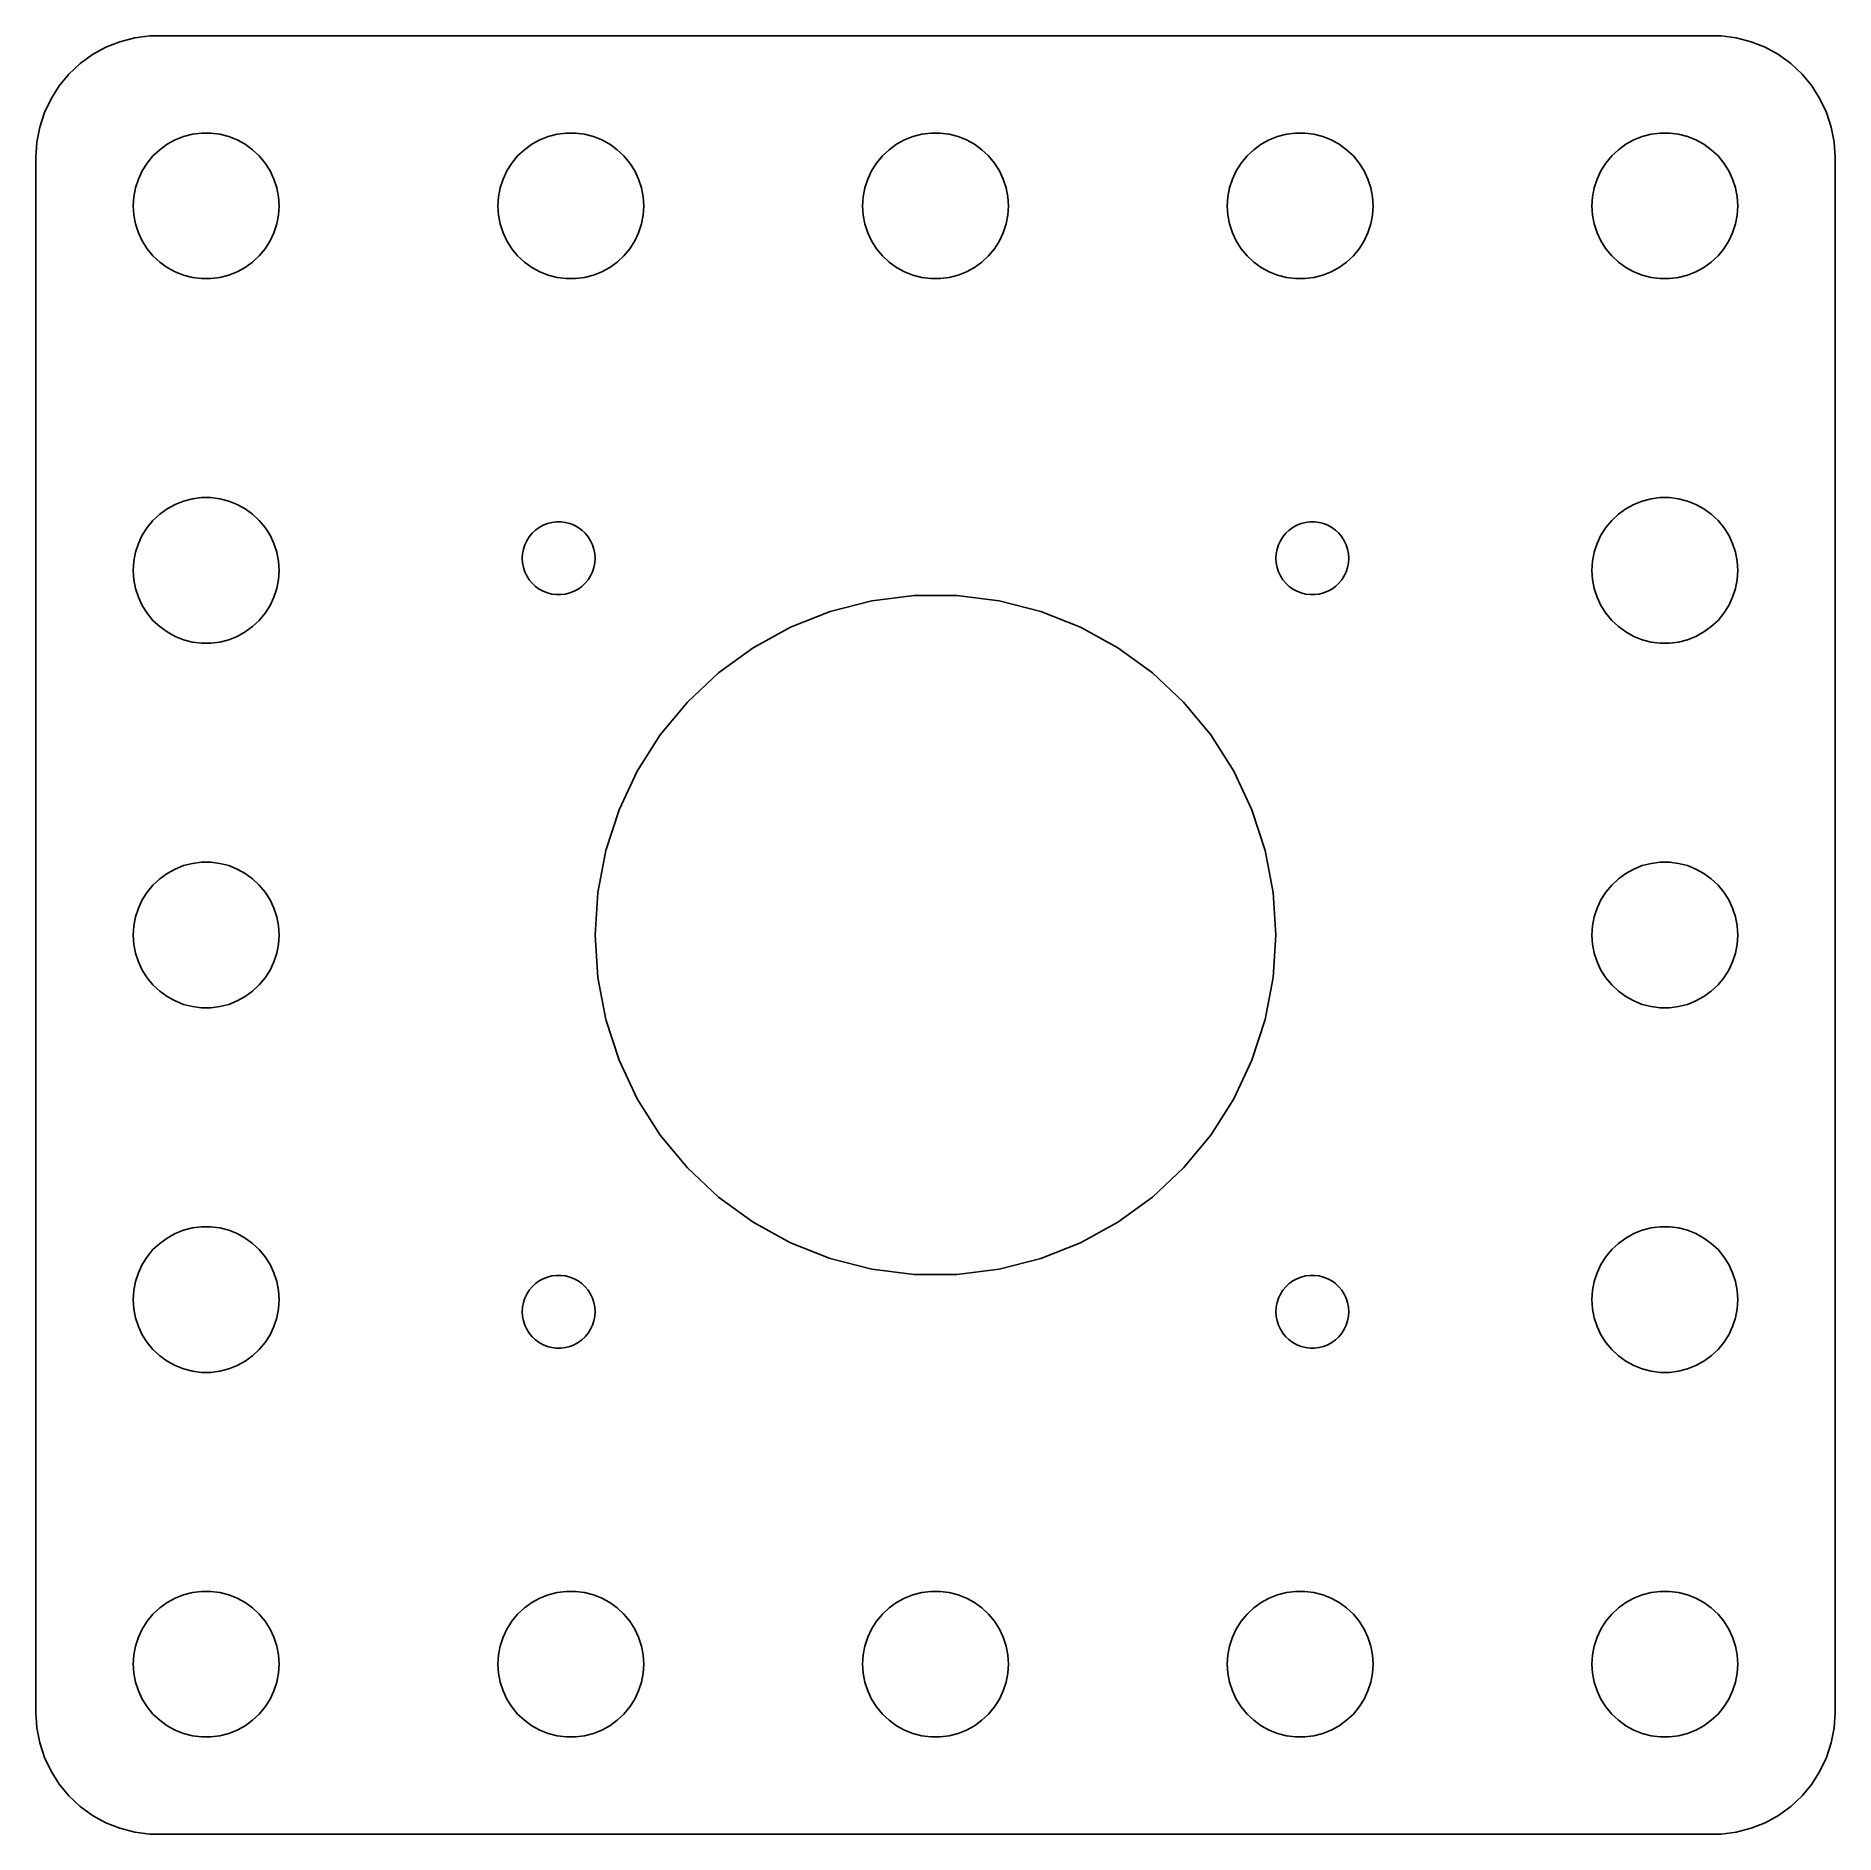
# Model space of a CAD drawing. Header units: metres. Extents: x -37 to 37, y -37 to 37.
import ezdxf

# ---------------------------------------------------------------- set-up
doc = ezdxf.new("R2010")
doc.units = ezdxf.units.M

msp = doc.modelspace()

# ---------------------------------------------------------------- linework, layer by layer
for p, q in [((-34.1289, 36.5241), (-34.6791, 36.2216)), ((-33.5451, 36.7553), (-34.1289, 36.5241)), ((-32.9369, 36.9114), (-33.5451, 36.7553)), ((-32.3139, 36.9901), (-32.9369, 36.9114)), ((32.3139, 36.9901), (-32.3139, 36.9901)), ((32.9369, 36.9114), (32.3139, 36.9901)), ((33.5451, 36.7553), (32.9369, 36.9114)), ((34.1289, 36.5241), (33.5451, 36.7553)), ((34.6791, 36.2216), (34.1289, 36.5241)), ((-35.1871, 35.8526), (-35.6448, 35.4227)), ((-34.6791, 36.2216), (-35.1871, 35.8526)), ((35.1871, 35.8526), (34.6791, 36.2216)), ((35.6448, 35.4227), (35.1871, 35.8526)), ((-36.0451, 34.9389), (-36.3815, 34.4088)), ((-35.6448, 35.4227), (-36.0451, 34.9389)), ((36.0451, 34.9389), (35.6448, 35.4227)), ((36.3815, 34.4088), (36.0451, 34.9389)), ((-36.3815, 34.4088), (-36.6489, 33.8406)), ((36.6489, 33.8406), (36.3815, 34.4088)), ((-36.6489, 33.8406), (-36.8429, 33.2434)), ((36.8429, 33.2434), (36.6489, 33.8406)), ((-36.9606, 32.6267), (-37, 32)), ((-36.8429, 33.2434), (-36.9606, 32.6267)), ((-31.6075, 32.533), (-31.2773, 32.7145)), ((-31.2773, 32.7145), (-30.927, 32.8532)), ((-30.927, 32.8532), (-30.5621, 32.9469)), ((-30.5621, 32.9469), (-30.1884, 32.9941)), ((-30.1884, 32.9941), (-29.8116, 32.9941)), ((-29.8116, 32.9941), (-29.4379, 32.9469)), ((-29.4379, 32.9469), (-29.0729, 32.8532)), ((-29.0729, 32.8532), (-28.7227, 32.7145)), ((-28.7227, 32.7145), (-28.3925, 32.533)), ((-16.6075, 32.533), (-16.2773, 32.7145)), ((-16.2773, 32.7145), (-15.927, 32.8532)), ((-15.927, 32.8532), (-15.5621, 32.9469)), ((-15.5621, 32.9469), (-15.1884, 32.9941)), ((-15.1884, 32.9941), (-14.8116, 32.9941)), ((-14.8116, 32.9941), (-14.4379, 32.9469)), ((-14.4379, 32.9469), (-14.0729, 32.8532)), ((-14.0729, 32.8532), (-13.7227, 32.7145)), ((-13.7227, 32.7145), (-13.3925, 32.533)), ((-1.60747, 32.533), (-1.27733, 32.7145)), ((-1.27733, 32.7145), (-0.92705, 32.8532)), ((-0.92705, 32.8532), (-0.56213, 32.9469)), ((-0.56213, 32.9469), (-0.18837, 32.9941)), ((-0.18837, 32.9941), (0.18837, 32.9941)), ((0.18837, 32.9941), (0.56213, 32.9469)), ((0.56213, 32.9469), (0.92705, 32.8532)), ((0.92705, 32.8532), (1.27733, 32.7145)), ((1.27733, 32.7145), (1.60747, 32.533)), ((13.3925, 32.533), (13.7227, 32.7145)), ((13.7227, 32.7145), (14.0729, 32.8532)), ((14.0729, 32.8532), (14.4379, 32.9469)), ((14.4379, 32.9469), (14.8116, 32.9941)), ((14.8116, 32.9941), (15.1884, 32.9941)), ((15.1884, 32.9941), (15.5621, 32.9469)), ((15.5621, 32.9469), (15.927, 32.8532)), ((15.927, 32.8532), (16.2773, 32.7145)), ((16.2773, 32.7145), (16.6075, 32.533)), ((28.3925, 32.533), (28.7227, 32.7145)), ((28.7227, 32.7145), (29.0729, 32.8532)), ((29.0729, 32.8532), (29.4379, 32.9469)), ((29.4379, 32.9469), (29.8116, 32.9941)), ((29.8116, 32.9941), (30.1884, 32.9941)), ((30.1884, 32.9941), (30.5621, 32.9469)), ((30.5621, 32.9469), (30.927, 32.8532)), ((30.927, 32.8532), (31.2773, 32.7145)), ((31.2773, 32.7145), (31.6075, 32.533)), ((36.9606, 32.6267), (36.8429, 33.2434)), ((37, 32), (36.9606, 32.6267)), ((-37, 32), (-37, -32)), ((-32.427, 31.7634), (-32.1869, 32.0536)), ((-32.1869, 32.0536), (-31.9123, 32.3115)), ((-31.9123, 32.3115), (-31.6075, 32.533)), ((-28.3925, 32.533), (-28.0877, 32.3115)), ((-28.0877, 32.3115), (-27.8131, 32.0536)), ((-27.8131, 32.0536), (-27.5729, 31.7634)), ((-17.427, 31.7634), (-17.1869, 32.0536)), ((-17.1869, 32.0536), (-16.9123, 32.3115)), ((-16.9123, 32.3115), (-16.6075, 32.533)), ((-13.3925, 32.533), (-13.0877, 32.3115)), ((-13.0877, 32.3115), (-12.8131, 32.0536)), ((-12.8131, 32.0536), (-12.5729, 31.7634)), ((-2.42705, 31.7634), (-2.1869, 32.0536)), ((-2.1869, 32.0536), (-1.91226, 32.3115)), ((-1.91226, 32.3115), (-1.60747, 32.533)), ((1.60747, 32.533), (1.91226, 32.3115)), ((1.91226, 32.3115), (2.1869, 32.0536)), ((2.1869, 32.0536), (2.42705, 31.7634)), ((12.5729, 31.7634), (12.8131, 32.0536)), ((12.8131, 32.0536), (13.0877, 32.3115)), ((13.0877, 32.3115), (13.3925, 32.533)), ((16.6075, 32.533), (16.9123, 32.3115)), ((16.9123, 32.3115), (17.1869, 32.0536)), ((17.1869, 32.0536), (17.427, 31.7634)), ((27.5729, 31.7634), (27.8131, 32.0536)), ((27.8131, 32.0536), (28.0877, 32.3115)), ((28.0877, 32.3115), (28.3925, 32.533)), ((31.6075, 32.533), (31.9123, 32.3115)), ((31.9123, 32.3115), (32.1869, 32.0536)), ((32.1869, 32.0536), (32.427, 31.7634)), ((37, -32), (37, 32)), ((-32.9057, 30.7461), (-32.7893, 31.1044)), ((-32.7893, 31.1044), (-32.6289, 31.4453)), ((-32.6289, 31.4453), (-32.427, 31.7634)), ((-27.5729, 31.7634), (-27.3711, 31.4453)), ((-27.3711, 31.4453), (-27.2107, 31.1044)), ((-27.2107, 31.1044), (-27.0942, 30.7461)), ((-17.9057, 30.7461), (-17.7893, 31.1044)), ((-17.7893, 31.1044), (-17.6289, 31.4453)), ((-17.6289, 31.4453), (-17.427, 31.7634)), ((-12.5729, 31.7634), (-12.3711, 31.4453)), ((-12.3711, 31.4453), (-12.2107, 31.1044)), ((-12.2107, 31.1044), (-12.0942, 30.7461)), ((-2.90575, 30.7461), (-2.78932, 31.1044)), ((-2.78932, 31.1044), (-2.62891, 31.4453)), ((-2.62891, 31.4453), (-2.42705, 31.7634)), ((2.42705, 31.7634), (2.62891, 31.4453)), ((2.62891, 31.4453), (2.78932, 31.1044)), ((2.78932, 31.1044), (2.90575, 30.7461)), ((12.0942, 30.7461), (12.2107, 31.1044)), ((12.2107, 31.1044), (12.3711, 31.4453)), ((12.3711, 31.4453), (12.5729, 31.7634)), ((17.427, 31.7634), (17.6289, 31.4453)), ((17.6289, 31.4453), (17.7893, 31.1044)), ((17.7893, 31.1044), (17.9057, 30.7461)), ((27.0942, 30.7461), (27.2107, 31.1044)), ((27.2107, 31.1044), (27.3711, 31.4453)), ((27.3711, 31.4453), (27.5729, 31.7634)), ((32.427, 31.7634), (32.6289, 31.4453)), ((32.6289, 31.4453), (32.7893, 31.1044)), ((32.7893, 31.1044), (32.9057, 30.7461)), ((-33, 30), (-32.9763, 30.376)), ((-32.9763, 30.376), (-32.9057, 30.7461)), ((-27.0942, 30.7461), (-27.0237, 30.376)), ((-27.0237, 30.376), (-27, 30)), ((-18, 30), (-17.9763, 30.376)), ((-17.9763, 30.376), (-17.9057, 30.7461)), ((-12.0942, 30.7461), (-12.0237, 30.376)), ((-12.0237, 30.376), (-12, 30)), ((-3, 30), (-2.97633, 30.376)), ((-2.97633, 30.376), (-2.90575, 30.7461)), ((2.90575, 30.7461), (2.97633, 30.376)), ((2.97633, 30.376), (3, 30)), ((12, 30), (12.0237, 30.376)), ((12.0237, 30.376), (12.0942, 30.7461)), ((17.9057, 30.7461), (17.9763, 30.376)), ((17.9763, 30.376), (18, 30)), ((27, 30), (27.0237, 30.376)), ((27.0237, 30.376), (27.0942, 30.7461)), ((32.9057, 30.7461), (32.9763, 30.376)), ((32.9763, 30.376), (33, 30)), ((-32.9763, 29.624), (-33, 30)), ((-32.9057, 29.2539), (-32.9763, 29.624)), ((-27.0237, 29.624), (-27.0942, 29.2539)), ((-27, 30), (-27.0237, 29.624)), ((-17.9763, 29.624), (-18, 30)), ((-17.9057, 29.2539), (-17.9763, 29.624)), ((-12.0237, 29.624), (-12.0942, 29.2539)), ((-12, 30), (-12.0237, 29.624)), ((-2.97633, 29.624), (-3, 30)), ((-2.90575, 29.2539), (-2.97633, 29.624)), ((2.97633, 29.624), (2.90575, 29.2539)), ((3, 30), (2.97633, 29.624)), ((12.0237, 29.624), (12, 30)), ((12.0942, 29.2539), (12.0237, 29.624)), ((17.9763, 29.624), (17.9057, 29.2539)), ((18, 30), (17.9763, 29.624)), ((27.0237, 29.624), (27, 30)), ((27.0942, 29.2539), (27.0237, 29.624)), ((32.9763, 29.624), (32.9057, 29.2539)), ((33, 30), (32.9763, 29.624)), ((-32.7893, 28.8956), (-32.9057, 29.2539)), ((-32.6289, 28.5547), (-32.7893, 28.8956)), ((-27.2107, 28.8956), (-27.3711, 28.5547)), ((-27.0942, 29.2539), (-27.2107, 28.8956)), ((-17.7893, 28.8956), (-17.9057, 29.2539)), ((-17.6289, 28.5547), (-17.7893, 28.8956)), ((-12.2107, 28.8956), (-12.3711, 28.5547)), ((-12.0942, 29.2539), (-12.2107, 28.8956)), ((-2.78932, 28.8956), (-2.90575, 29.2539)), ((-2.62891, 28.5547), (-2.78932, 28.8956)), ((2.78932, 28.8956), (2.62891, 28.5547)), ((2.90575, 29.2539), (2.78932, 28.8956)), ((12.2107, 28.8956), (12.0942, 29.2539)), ((12.3711, 28.5547), (12.2107, 28.8956)), ((17.7893, 28.8956), (17.6289, 28.5547)), ((17.9057, 29.2539), (17.7893, 28.8956)), ((27.2107, 28.8956), (27.0942, 29.2539)), ((27.3711, 28.5547), (27.2107, 28.8956)), ((32.7893, 28.8956), (32.6289, 28.5547)), ((32.9057, 29.2539), (32.7893, 28.8956)), ((-32.427, 28.2366), (-32.6289, 28.5547)), ((-32.1869, 27.9464), (-32.427, 28.2366)), ((-27.5729, 28.2366), (-27.8131, 27.9464)), ((-27.3711, 28.5547), (-27.5729, 28.2366)), ((-17.427, 28.2366), (-17.6289, 28.5547)), ((-17.1869, 27.9464), (-17.427, 28.2366)), ((-12.5729, 28.2366), (-12.8131, 27.9464)), ((-12.3711, 28.5547), (-12.5729, 28.2366)), ((-2.42705, 28.2366), (-2.62891, 28.5547)), ((-2.1869, 27.9464), (-2.42705, 28.2366)), ((2.42705, 28.2366), (2.1869, 27.9464)), ((2.62891, 28.5547), (2.42705, 28.2366)), ((12.5729, 28.2366), (12.3711, 28.5547)), ((12.8131, 27.9464), (12.5729, 28.2366)), ((17.427, 28.2366), (17.1869, 27.9464)), ((17.6289, 28.5547), (17.427, 28.2366)), ((27.5729, 28.2366), (27.3711, 28.5547)), ((27.8131, 27.9464), (27.5729, 28.2366)), ((32.427, 28.2366), (32.1869, 27.9464)), ((32.6289, 28.5547), (32.427, 28.2366)), ((-31.9123, 27.6884), (-32.1869, 27.9464)), ((-31.6075, 27.467), (-31.9123, 27.6884)), ((-31.2773, 27.2855), (-31.6075, 27.467)), ((-28.3925, 27.467), (-28.7227, 27.2855)), ((-28.0877, 27.6884), (-28.3925, 27.467)), ((-27.8131, 27.9464), (-28.0877, 27.6884)), ((-16.9123, 27.6884), (-17.1869, 27.9464)), ((-16.6075, 27.467), (-16.9123, 27.6884)), ((-16.2773, 27.2855), (-16.6075, 27.467)), ((-13.3925, 27.467), (-13.7227, 27.2855)), ((-13.0877, 27.6884), (-13.3925, 27.467)), ((-12.8131, 27.9464), (-13.0877, 27.6884)), ((-1.91226, 27.6884), (-2.1869, 27.9464)), ((-1.60747, 27.467), (-1.91226, 27.6884)), ((-1.27733, 27.2855), (-1.60747, 27.467)), ((1.60747, 27.467), (1.27733, 27.2855)), ((1.91226, 27.6884), (1.60747, 27.467)), ((2.1869, 27.9464), (1.91226, 27.6884)), ((13.0877, 27.6884), (12.8131, 27.9464)), ((13.3925, 27.467), (13.0877, 27.6884)), ((13.7227, 27.2855), (13.3925, 27.467)), ((16.6075, 27.467), (16.2773, 27.2855)), ((16.9123, 27.6884), (16.6075, 27.467)), ((17.1869, 27.9464), (16.9123, 27.6884)), ((28.0877, 27.6884), (27.8131, 27.9464)), ((28.3925, 27.467), (28.0877, 27.6884)), ((28.7227, 27.2855), (28.3925, 27.467)), ((31.6075, 27.467), (31.2773, 27.2855)), ((31.9123, 27.6884), (31.6075, 27.467)), ((32.1869, 27.9464), (31.9123, 27.6884)), ((-30.927, 27.1468), (-31.2773, 27.2855)), ((-30.5621, 27.0531), (-30.927, 27.1468)), ((-30.1884, 27.0059), (-30.5621, 27.0531)), ((-29.8116, 27.0059), (-30.1884, 27.0059)), ((-29.4379, 27.0531), (-29.8116, 27.0059)), ((-29.0729, 27.1468), (-29.4379, 27.0531)), ((-28.7227, 27.2855), (-29.0729, 27.1468)), ((-15.927, 27.1468), (-16.2773, 27.2855)), ((-15.5621, 27.0531), (-15.927, 27.1468)), ((-15.1884, 27.0059), (-15.5621, 27.0531)), ((-14.8116, 27.0059), (-15.1884, 27.0059)), ((-14.4379, 27.0531), (-14.8116, 27.0059)), ((-14.0729, 27.1468), (-14.4379, 27.0531)), ((-13.7227, 27.2855), (-14.0729, 27.1468)), ((-0.92705, 27.1468), (-1.27733, 27.2855)), ((-0.56213, 27.0531), (-0.92705, 27.1468)), ((-0.18837, 27.0059), (-0.56213, 27.0531)), ((0.18837, 27.0059), (-0.18837, 27.0059)), ((0.56213, 27.0531), (0.18837, 27.0059)), ((0.92705, 27.1468), (0.56213, 27.0531)), ((1.27733, 27.2855), (0.92705, 27.1468)), ((14.0729, 27.1468), (13.7227, 27.2855)), ((14.4379, 27.0531), (14.0729, 27.1468)), ((14.8116, 27.0059), (14.4379, 27.0531)), ((15.1884, 27.0059), (14.8116, 27.0059)), ((15.5621, 27.0531), (15.1884, 27.0059)), ((15.927, 27.1468), (15.5621, 27.0531)), ((16.2773, 27.2855), (15.927, 27.1468)), ((29.0729, 27.1468), (28.7227, 27.2855)), ((29.4379, 27.0531), (29.0729, 27.1468)), ((29.8116, 27.0059), (29.4379, 27.0531)), ((30.1884, 27.0059), (29.8116, 27.0059)), ((30.5621, 27.0531), (30.1884, 27.0059)), ((30.927, 27.1468), (30.5621, 27.0531)), ((31.2773, 27.2855), (30.927, 27.1468)), ((-31.2773, 17.7145), (-30.927, 17.8532)), ((-30.927, 17.8532), (-30.5621, 17.9469)), ((-30.5621, 17.9469), (-30.1884, 17.9941)), ((-30.1884, 17.9941), (-29.8116, 17.9941)), ((-29.8116, 17.9941), (-29.4379, 17.9469)), ((-29.4379, 17.9469), (-29.0729, 17.8532)), ((-29.0729, 17.8532), (-28.7227, 17.7145)), ((28.7227, 17.7145), (29.0729, 17.8532)), ((29.0729, 17.8532), (29.4379, 17.9469)), ((29.4379, 17.9469), (29.8116, 17.9941)), ((29.8116, 17.9941), (30.1884, 17.9941)), ((30.1884, 17.9941), (30.5621, 17.9469)), ((30.5621, 17.9469), (30.927, 17.8532)), ((30.927, 17.8532), (31.2773, 17.7145)), ((-32.427, 16.7634), (-32.1869, 17.0536)), ((-32.1869, 17.0536), (-31.9123, 17.3115)), ((-31.9123, 17.3115), (-31.6075, 17.533)), ((-31.6075, 17.533), (-31.2773, 17.7145)), ((-28.7227, 17.7145), (-28.3925, 17.533)), ((-28.3925, 17.533), (-28.0877, 17.3115)), ((-28.0877, 17.3115), (-27.8131, 17.0536)), ((-27.8131, 17.0536), (-27.5729, 16.7634)), ((27.5729, 16.7634), (27.8131, 17.0536)), ((27.8131, 17.0536), (28.0877, 17.3115)), ((28.0877, 17.3115), (28.3925, 17.533)), ((28.3925, 17.533), (28.7227, 17.7145)), ((31.2773, 17.7145), (31.6075, 17.533)), ((31.6075, 17.533), (31.9123, 17.3115)), ((31.9123, 17.3115), (32.1869, 17.0536)), ((32.1869, 17.0536), (32.427, 16.7634)), ((-32.7893, 16.1044), (-32.6289, 16.4453)), ((-32.6289, 16.4453), (-32.427, 16.7634)), ((-27.5729, 16.7634), (-27.3711, 16.4453)), ((-27.3711, 16.4453), (-27.2107, 16.1044)), ((-16.8145, 16.2226), (-16.7135, 16.3817)), ((-16.7135, 16.3817), (-16.5934, 16.5268)), ((-16.5934, 16.5268), (-16.4561, 16.6558)), ((-16.4561, 16.6558), (-16.3037, 16.7665)), ((-16.3037, 16.7665), (-16.1387, 16.8572)), ((-16.1387, 16.8572), (-15.9635, 16.9266)), ((-15.9635, 16.9266), (-15.7811, 16.9734)), ((-15.7811, 16.9734), (-15.5942, 16.997)), ((-15.5942, 16.997), (-15.4058, 16.997)), ((-15.4058, 16.997), (-15.2189, 16.9734)), ((-15.2189, 16.9734), (-15.0365, 16.9266)), ((-15.0365, 16.9266), (-14.8613, 16.8572)), ((-14.8613, 16.8572), (-14.6963, 16.7665)), ((-14.6963, 16.7665), (-14.5439, 16.6558)), ((-14.5439, 16.6558), (-14.4065, 16.5268)), ((-14.4065, 16.5268), (-14.2865, 16.3817)), ((-14.2865, 16.3817), (-14.1855, 16.2226)), ((14.1855, 16.2226), (14.2865, 16.3817)), ((14.2865, 16.3817), (14.4065, 16.5268)), ((14.4065, 16.5268), (14.5439, 16.6558)), ((14.5439, 16.6558), (14.6963, 16.7665)), ((14.6963, 16.7665), (14.8613, 16.8572)), ((14.8613, 16.8572), (15.0365, 16.9266)), ((15.0365, 16.9266), (15.2189, 16.9734)), ((15.2189, 16.9734), (15.4058, 16.997)), ((15.4058, 16.997), (15.5942, 16.997)), ((15.5942, 16.997), (15.7811, 16.9734)), ((15.7811, 16.9734), (15.9635, 16.9266)), ((15.9635, 16.9266), (16.1387, 16.8572)), ((16.1387, 16.8572), (16.3037, 16.7665)), ((16.3037, 16.7665), (16.4561, 16.6558)), ((16.4561, 16.6558), (16.5934, 16.5268)), ((16.5934, 16.5268), (16.7135, 16.3817)), ((16.7135, 16.3817), (16.8145, 16.2226)), ((27.2107, 16.1044), (27.3711, 16.4453)), ((27.3711, 16.4453), (27.5729, 16.7634)), ((32.427, 16.7634), (32.6289, 16.4453)), ((32.6289, 16.4453), (32.7893, 16.1044)), ((-32.9763, 15.376), (-32.9057, 15.7461)), ((-32.9057, 15.7461), (-32.7893, 16.1044)), ((-27.2107, 16.1044), (-27.0942, 15.7461)), ((-27.0942, 15.7461), (-27.0237, 15.376)), ((-17, 15.5), (-16.9882, 15.688)), ((-16.9882, 15.688), (-16.9529, 15.873)), ((-16.9529, 15.873), (-16.8947, 16.0522)), ((-16.8947, 16.0522), (-16.8145, 16.2226)), ((-14.1855, 16.2226), (-14.1053, 16.0522)), ((-14.1053, 16.0522), (-14.0471, 15.873)), ((-14.0471, 15.873), (-14.0118, 15.688)), ((-14.0118, 15.688), (-14, 15.5)), ((14, 15.5), (14.0118, 15.688)), ((14.0118, 15.688), (14.0471, 15.873)), ((14.0471, 15.873), (14.1053, 16.0522)), ((14.1053, 16.0522), (14.1855, 16.2226)), ((16.8145, 16.2226), (16.8947, 16.0522)), ((16.8947, 16.0522), (16.9529, 15.873)), ((16.9529, 15.873), (16.9882, 15.688)), ((16.9882, 15.688), (17, 15.5)), ((27.0237, 15.376), (27.0942, 15.7461)), ((27.0942, 15.7461), (27.2107, 16.1044)), ((32.7893, 16.1044), (32.9057, 15.7461)), ((32.9057, 15.7461), (32.9763, 15.376)), ((-33, 15), (-32.9763, 15.376)), ((-32.9763, 14.624), (-33, 15)), ((-27.0237, 15.376), (-27, 15)), ((-27, 15), (-27.0237, 14.624)), ((-16.9882, 15.312), (-17, 15.5)), ((-16.9529, 15.127), (-16.9882, 15.312)), ((-16.8947, 14.9478), (-16.9529, 15.127)), ((-16.8145, 14.7774), (-16.8947, 14.9478)), ((-14.1053, 14.9478), (-14.1855, 14.7774)), ((-14.0471, 15.127), (-14.1053, 14.9478)), ((-14.0118, 15.312), (-14.0471, 15.127)), ((-14, 15.5), (-14.0118, 15.312)), ((14.0118, 15.312), (14, 15.5)), ((14.0471, 15.127), (14.0118, 15.312)), ((14.1053, 14.9478), (14.0471, 15.127)), ((14.1855, 14.7774), (14.1053, 14.9478)), ((16.8947, 14.9478), (16.8145, 14.7774)), ((16.9529, 15.127), (16.8947, 14.9478)), ((16.9882, 15.312), (16.9529, 15.127)), ((17, 15.5), (16.9882, 15.312)), ((27, 15), (27.0237, 15.376)), ((27.0237, 14.624), (27, 15)), ((32.9763, 15.376), (33, 15)), ((33, 15), (32.9763, 14.624)), ((-32.9057, 14.2539), (-32.9763, 14.624)), ((-32.7893, 13.8956), (-32.9057, 14.2539)), ((-27.0942, 14.2539), (-27.2107, 13.8956)), ((-27.0237, 14.624), (-27.0942, 14.2539)), ((-16.7135, 14.6183), (-16.8145, 14.7774)), ((-16.5934, 14.4732), (-16.7135, 14.6183)), ((-16.4561, 14.3442), (-16.5934, 14.4732)), ((-16.3037, 14.2335), (-16.4561, 14.3442)), ((-16.1387, 14.1427), (-16.3037, 14.2335)), ((-15.9635, 14.0734), (-16.1387, 14.1427)), ((-15.7811, 14.0266), (-15.9635, 14.0734)), ((-15.0365, 14.0734), (-15.2189, 14.0266)), ((-14.8613, 14.1427), (-15.0365, 14.0734)), ((-14.6963, 14.2335), (-14.8613, 14.1427)), ((-14.5439, 14.3442), (-14.6963, 14.2335)), ((-14.4065, 14.4732), (-14.5439, 14.3442)), ((-14.2865, 14.6183), (-14.4065, 14.4732)), ((-14.1855, 14.7774), (-14.2865, 14.6183)), ((14.2865, 14.6183), (14.1855, 14.7774)), ((14.4065, 14.4732), (14.2865, 14.6183)), ((14.5439, 14.3442), (14.4065, 14.4732)), ((14.6963, 14.2335), (14.5439, 14.3442)), ((14.8613, 14.1427), (14.6963, 14.2335)), ((15.0365, 14.0734), (14.8613, 14.1427)), ((15.2189, 14.0266), (15.0365, 14.0734)), ((15.9635, 14.0734), (15.7811, 14.0266)), ((16.1387, 14.1427), (15.9635, 14.0734)), ((16.3037, 14.2335), (16.1387, 14.1427)), ((16.4561, 14.3442), (16.3037, 14.2335)), ((16.5934, 14.4732), (16.4561, 14.3442)), ((16.7135, 14.6183), (16.5934, 14.4732)), ((16.8145, 14.7774), (16.7135, 14.6183)), ((27.0942, 14.2539), (27.0237, 14.624)), ((27.2107, 13.8956), (27.0942, 14.2539)), ((32.9057, 14.2539), (32.7893, 13.8956)), ((32.9763, 14.624), (32.9057, 14.2539)), ((-32.6289, 13.5547), (-32.7893, 13.8956)), ((-32.427, 13.2366), (-32.6289, 13.5547)), ((-27.3711, 13.5547), (-27.5729, 13.2366)), ((-27.2107, 13.8956), (-27.3711, 13.5547)), ((-15.5942, 14.0029), (-15.7811, 14.0266)), ((-15.4058, 14.0029), (-15.5942, 14.0029)), ((-15.2189, 14.0266), (-15.4058, 14.0029)), ((-4.32623, 13.3148), (-2.62334, 13.752)), ((-2.62334, 13.752), (-0.87906, 13.9724)), ((-0.87906, 13.9724), (0.87906, 13.9724)), ((0.87906, 13.9724), (2.62334, 13.752)), ((2.62334, 13.752), (4.32623, 13.3148)), ((15.4058, 14.0029), (15.2189, 14.0266)), ((15.5942, 14.0029), (15.4058, 14.0029)), ((15.7811, 14.0266), (15.5942, 14.0029)), ((27.3711, 13.5547), (27.2107, 13.8956)), ((27.5729, 13.2366), (27.3711, 13.5547)), ((32.6289, 13.5547), (32.427, 13.2366)), ((32.7893, 13.8956), (32.6289, 13.5547)), ((-32.1869, 12.9464), (-32.427, 13.2366)), ((-31.9123, 12.6884), (-32.1869, 12.9464)), ((-31.6075, 12.467), (-31.9123, 12.6884)), ((-28.0877, 12.6884), (-28.3925, 12.467)), ((-27.8131, 12.9464), (-28.0877, 12.6884)), ((-27.5729, 13.2366), (-27.8131, 12.9464)), ((-7.50157, 11.8206), (-5.96091, 12.6676)), ((-5.96091, 12.6676), (-4.32623, 13.3148)), ((4.32623, 13.3148), (5.96091, 12.6676)), ((5.96091, 12.6676), (7.50157, 11.8206)), ((27.8131, 12.9464), (27.5729, 13.2366)), ((28.0877, 12.6884), (27.8131, 12.9464)), ((28.3925, 12.467), (28.0877, 12.6884)), ((31.9123, 12.6884), (31.6075, 12.467)), ((32.1869, 12.9464), (31.9123, 12.6884)), ((32.427, 13.2366), (32.1869, 12.9464)), ((-31.2773, 12.2855), (-31.6075, 12.467)), ((-30.927, 12.1468), (-31.2773, 12.2855)), ((-30.5621, 12.0531), (-30.927, 12.1468)), ((-30.1884, 12.0059), (-30.5621, 12.0531)), ((-29.8116, 12.0059), (-30.1884, 12.0059)), ((-29.4379, 12.0531), (-29.8116, 12.0059)), ((-29.0729, 12.1468), (-29.4379, 12.0531)), ((-28.7227, 12.2855), (-29.0729, 12.1468)), ((-28.3925, 12.467), (-28.7227, 12.2855)), ((28.7227, 12.2855), (28.3925, 12.467)), ((29.0729, 12.1468), (28.7227, 12.2855)), ((29.4379, 12.0531), (29.0729, 12.1468)), ((29.8116, 12.0059), (29.4379, 12.0531)), ((30.1884, 12.0059), (29.8116, 12.0059)), ((30.5621, 12.0531), (30.1884, 12.0059)), ((30.927, 12.1468), (30.5621, 12.0531)), ((31.2773, 12.2855), (30.927, 12.1468)), ((31.6075, 12.467), (31.2773, 12.2855)), ((-8.92393, 10.7872), (-7.50157, 11.8206)), ((7.50157, 11.8206), (8.92393, 10.7872)), ((-10.2056, 9.58365), (-8.92393, 10.7872)), ((8.92393, 10.7872), (10.2056, 9.58365)), ((-11.3262, 8.22899), (-10.2056, 9.58365)), ((10.2056, 9.58365), (11.3262, 8.22899)), ((-12.2683, 6.74454), (-11.3262, 8.22899)), ((11.3262, 8.22899), (12.2683, 6.74454)), ((-13.0169, 5.15373), (-12.2683, 6.74454)), ((12.2683, 6.74454), (13.0169, 5.15373)), ((-13.5602, 3.48164), (-13.0169, 5.15373)), ((13.0169, 5.15373), (13.5602, 3.48164)), ((-30.5621, 2.94685), (-30.1884, 2.99408)), ((-30.1884, 2.99408), (-29.8116, 2.99408)), ((-29.8116, 2.99408), (-29.4379, 2.94685)), ((-13.8896, 1.75465), (-13.5602, 3.48164)), ((13.5602, 3.48164), (13.8896, 1.75465)), ((29.4379, 2.94685), (29.8116, 2.99408)), ((29.8116, 2.99408), (30.1884, 2.99408)), ((30.1884, 2.99408), (30.5621, 2.94685)), ((-32.1869, 2.05363), (-31.9123, 2.31154)), ((-31.9123, 2.31154), (-31.6075, 2.53297)), ((-31.6075, 2.53297), (-31.2773, 2.71448)), ((-31.2773, 2.71448), (-30.927, 2.85316)), ((-30.927, 2.85316), (-30.5621, 2.94685)), ((-29.4379, 2.94685), (-29.0729, 2.85316)), ((-29.0729, 2.85316), (-28.7227, 2.71448)), ((-28.7227, 2.71448), (-28.3925, 2.53297)), ((-28.3925, 2.53297), (-28.0877, 2.31154)), ((-28.0877, 2.31154), (-27.8131, 2.05363)), ((27.8131, 2.05363), (28.0877, 2.31154)), ((28.0877, 2.31154), (28.3925, 2.53297)), ((28.3925, 2.53297), (28.7227, 2.71448)), ((28.7227, 2.71448), (29.0729, 2.85316)), ((29.0729, 2.85316), (29.4379, 2.94685)), ((30.5621, 2.94685), (30.927, 2.85316)), ((30.927, 2.85316), (31.2773, 2.71448)), ((31.2773, 2.71448), (31.6075, 2.53297)), ((31.6075, 2.53297), (31.9123, 2.31154)), ((31.9123, 2.31154), (32.1869, 2.05363)), ((-32.6289, 1.44525), (-32.427, 1.76335)), ((-32.427, 1.76335), (-32.1869, 2.05363)), ((-27.8131, 2.05363), (-27.5729, 1.76335)), ((-27.5729, 1.76335), (-27.3711, 1.44525)), ((-14, 0), (-13.8896, 1.75465)), ((13.8896, 1.75465), (14, 0)), ((27.3711, 1.44525), (27.5729, 1.76335)), ((27.5729, 1.76335), (27.8131, 2.05363)), ((32.1869, 2.05363), (32.427, 1.76335)), ((32.427, 1.76335), (32.6289, 1.44525)), ((-32.9763, 0.37599), (-32.9057, 0.74606)), ((-32.9057, 0.74606), (-32.7893, 1.10437)), ((-32.7893, 1.10437), (-32.6289, 1.44525)), ((-27.3711, 1.44525), (-27.2107, 1.10437)), ((-27.2107, 1.10437), (-27.0942, 0.74606)), ((-27.0942, 0.74606), (-27.0237, 0.37599)), ((27.0237, 0.37599), (27.0942, 0.74606)), ((27.0942, 0.74606), (27.2107, 1.10437)), ((27.2107, 1.10437), (27.3711, 1.44525)), ((32.6289, 1.44525), (32.7893, 1.10437)), ((32.7893, 1.10437), (32.9057, 0.74606)), ((32.9057, 0.74606), (32.9763, 0.37599)), ((-33, 0), (-32.9763, 0.37599)), ((-32.9763, -0.37599), (-33, 0)), ((-27.0237, 0.37599), (-27, 0)), ((-27, 0), (-27.0237, -0.37599)), ((-13.8896, -1.75465), (-14, 0)), ((14, 0), (13.8896, -1.75465)), ((27, 0), (27.0237, 0.37599)), ((27.0237, -0.37599), (27, 0)), ((32.9763, 0.37599), (33, 0)), ((33, 0), (32.9763, -0.37599)), ((-32.9057, -0.74606), (-32.9763, -0.37599)), ((-27.0237, -0.37599), (-27.0942, -0.74606)), ((27.0942, -0.74606), (27.0237, -0.37599)), ((32.9763, -0.37599), (32.9057, -0.74606)), ((-32.7893, -1.10437), (-32.9057, -0.74606)), ((-32.6289, -1.44525), (-32.7893, -1.10437)), ((-32.427, -1.76335), (-32.6289, -1.44525)), ((-27.3711, -1.44525), (-27.5729, -1.76335)), ((-27.2107, -1.10437), (-27.3711, -1.44525)), ((-27.0942, -0.74606), (-27.2107, -1.10437)), ((27.2107, -1.10437), (27.0942, -0.74606)), ((27.3711, -1.44525), (27.2107, -1.10437)), ((27.5729, -1.76335), (27.3711, -1.44525)), ((32.6289, -1.44525), (32.427, -1.76335)), ((32.7893, -1.10437), (32.6289, -1.44525)), ((32.9057, -0.74606), (32.7893, -1.10437)), ((-32.1869, -2.05363), (-32.427, -1.76335)), ((-31.9123, -2.31154), (-32.1869, -2.05363)), ((-27.8131, -2.05363), (-28.0877, -2.31154)), ((-27.5729, -1.76335), (-27.8131, -2.05363)), ((-13.5602, -3.48164), (-13.8896, -1.75465)), ((13.8896, -1.75465), (13.5602, -3.48164)), ((27.8131, -2.05363), (27.5729, -1.76335)), ((28.0877, -2.31154), (27.8131, -2.05363)), ((32.1869, -2.05363), (31.9123, -2.31154)), ((32.427, -1.76335), (32.1869, -2.05363)), ((-31.6075, -2.53297), (-31.9123, -2.31154)), ((-31.2773, -2.71448), (-31.6075, -2.53297)), ((-30.927, -2.85316), (-31.2773, -2.71448)), ((-30.5621, -2.94685), (-30.927, -2.85316)), ((-30.1884, -2.99408), (-30.5621, -2.94685)), ((-29.4379, -2.94685), (-29.8116, -2.99408)), ((-29.0729, -2.85316), (-29.4379, -2.94685)), ((-28.7227, -2.71448), (-29.0729, -2.85316)), ((-28.3925, -2.53297), (-28.7227, -2.71448)), ((-28.0877, -2.31154), (-28.3925, -2.53297)), ((28.3925, -2.53297), (28.0877, -2.31154)), ((28.7227, -2.71448), (28.3925, -2.53297)), ((29.0729, -2.85316), (28.7227, -2.71448)), ((29.4379, -2.94685), (29.0729, -2.85316)), ((29.8116, -2.99408), (29.4379, -2.94685)), ((30.5621, -2.94685), (30.1884, -2.99408)), ((30.927, -2.85316), (30.5621, -2.94685)), ((31.2773, -2.71448), (30.927, -2.85316)), ((31.6075, -2.53297), (31.2773, -2.71448)), ((31.9123, -2.31154), (31.6075, -2.53297)), ((-29.8116, -2.99408), (-30.1884, -2.99408)), ((-13.0169, -5.15373), (-13.5602, -3.48164)), ((13.5602, -3.48164), (13.0169, -5.15373)), ((30.1884, -2.99408), (29.8116, -2.99408)), ((-12.2683, -6.74454), (-13.0169, -5.15373)), ((13.0169, -5.15373), (12.2683, -6.74454)), ((-11.3262, -8.22899), (-12.2683, -6.74454)), ((12.2683, -6.74454), (11.3262, -8.22899)), ((-10.2056, -9.58365), (-11.3262, -8.22899)), ((11.3262, -8.22899), (10.2056, -9.58365)), ((-8.92393, -10.7872), (-10.2056, -9.58365)), ((10.2056, -9.58365), (8.92393, -10.7872)), ((-7.50157, -11.8206), (-8.92393, -10.7872)), ((8.92393, -10.7872), (7.50157, -11.8206)), ((-5.96091, -12.6676), (-7.50157, -11.8206)), ((7.50157, -11.8206), (5.96091, -12.6676)), ((-31.9123, -12.6884), (-31.6075, -12.467)), ((-31.6075, -12.467), (-31.2773, -12.2855)), ((-31.2773, -12.2855), (-30.927, -12.1468)), ((-30.927, -12.1468), (-30.5621, -12.0531)), ((-30.5621, -12.0531), (-30.1884, -12.0059)), ((-30.1884, -12.0059), (-29.8116, -12.0059)), ((-29.8116, -12.0059), (-29.4379, -12.0531)), ((-29.4379, -12.0531), (-29.0729, -12.1468)), ((-29.0729, -12.1468), (-28.7227, -12.2855)), ((-28.7227, -12.2855), (-28.3925, -12.467)), ((-28.3925, -12.467), (-28.0877, -12.6884)), ((28.0877, -12.6884), (28.3925, -12.467)), ((28.3925, -12.467), (28.7227, -12.2855)), ((28.7227, -12.2855), (29.0729, -12.1468)), ((29.0729, -12.1468), (29.4379, -12.0531)), ((29.4379, -12.0531), (29.8116, -12.0059)), ((29.8116, -12.0059), (30.1884, -12.0059)), ((30.1884, -12.0059), (30.5621, -12.0531)), ((30.5621, -12.0531), (30.927, -12.1468)), ((30.927, -12.1468), (31.2773, -12.2855)), ((31.2773, -12.2855), (31.6075, -12.467)), ((31.6075, -12.467), (31.9123, -12.6884)), ((-32.6289, -13.5547), (-32.427, -13.2366)), ((-32.427, -13.2366), (-32.1869, -12.9464)), ((-32.1869, -12.9464), (-31.9123, -12.6884)), ((-28.0877, -12.6884), (-27.8131, -12.9464)), ((-27.8131, -12.9464), (-27.5729, -13.2366)), ((-27.5729, -13.2366), (-27.3711, -13.5547)), ((-4.32623, -13.3148), (-5.96091, -12.6676)), ((-2.62334, -13.752), (-4.32623, -13.3148)), ((4.32623, -13.3148), (2.62334, -13.752)), ((5.96091, -12.6676), (4.32623, -13.3148)), ((27.3711, -13.5547), (27.5729, -13.2366)), ((27.5729, -13.2366), (27.8131, -12.9464)), ((27.8131, -12.9464), (28.0877, -12.6884)), ((31.9123, -12.6884), (32.1869, -12.9464)), ((32.1869, -12.9464), (32.427, -13.2366)), ((32.427, -13.2366), (32.6289, -13.5547)), ((-32.9057, -14.2539), (-32.7893, -13.8956)), ((-32.7893, -13.8956), (-32.6289, -13.5547)), ((-27.3711, -13.5547), (-27.2107, -13.8956)), ((-27.2107, -13.8956), (-27.0942, -14.2539)), ((-15.9635, -14.0734), (-15.7811, -14.0266)), ((-15.7811, -14.0266), (-15.5942, -14.0029)), ((-15.5942, -14.0029), (-15.4058, -14.0029)), ((-15.4058, -14.0029), (-15.2189, -14.0266)), ((-15.2189, -14.0266), (-15.0365, -14.0734)), ((-0.87906, -13.9724), (-2.62334, -13.752)), ((0.87906, -13.9724), (-0.87906, -13.9724)), ((2.62334, -13.752), (0.87906, -13.9724)), ((15.0365, -14.0734), (15.2189, -14.0266)), ((15.2189, -14.0266), (15.4058, -14.0029)), ((15.4058, -14.0029), (15.5942, -14.0029)), ((15.5942, -14.0029), (15.7811, -14.0266)), ((15.7811, -14.0266), (15.9635, -14.0734)), ((27.0942, -14.2539), (27.2107, -13.8956)), ((27.2107, -13.8956), (27.3711, -13.5547)), ((32.6289, -13.5547), (32.7893, -13.8956)), ((32.7893, -13.8956), (32.9057, -14.2539)), ((-33, -15), (-32.9763, -14.624)), ((-32.9763, -14.624), (-32.9057, -14.2539)), ((-27.0942, -14.2539), (-27.0237, -14.624)), ((-27.0237, -14.624), (-27, -15)), ((-16.8947, -14.9478), (-16.8145, -14.7774)), ((-16.8145, -14.7774), (-16.7135, -14.6183)), ((-16.7135, -14.6183), (-16.5934, -14.4732)), ((-16.5934, -14.4732), (-16.4561, -14.3442)), ((-16.4561, -14.3442), (-16.3037, -14.2335)), ((-16.3037, -14.2335), (-16.1387, -14.1427)), ((-16.1387, -14.1427), (-15.9635, -14.0734)), ((-15.0365, -14.0734), (-14.8613, -14.1427)), ((-14.8613, -14.1427), (-14.6963, -14.2335)), ((-14.6963, -14.2335), (-14.5439, -14.3442)), ((-14.5439, -14.3442), (-14.4065, -14.4732)), ((-14.4065, -14.4732), (-14.2865, -14.6183)), ((-14.2865, -14.6183), (-14.1855, -14.7774)), ((-14.1855, -14.7774), (-14.1053, -14.9478)), ((14.1053, -14.9478), (14.1855, -14.7774)), ((14.1855, -14.7774), (14.2865, -14.6183)), ((14.2865, -14.6183), (14.4065, -14.4732)), ((14.4065, -14.4732), (14.5439, -14.3442)), ((14.5439, -14.3442), (14.6963, -14.2335)), ((14.6963, -14.2335), (14.8613, -14.1427)), ((14.8613, -14.1427), (15.0365, -14.0734)), ((15.9635, -14.0734), (16.1387, -14.1427)), ((16.1387, -14.1427), (16.3037, -14.2335)), ((16.3037, -14.2335), (16.4561, -14.3442)), ((16.4561, -14.3442), (16.5934, -14.4732)), ((16.5934, -14.4732), (16.7135, -14.6183)), ((16.7135, -14.6183), (16.8145, -14.7774)), ((16.8145, -14.7774), (16.8947, -14.9478)), ((27, -15), (27.0237, -14.624)), ((27.0237, -14.624), (27.0942, -14.2539)), ((32.9057, -14.2539), (32.9763, -14.624)), ((32.9763, -14.624), (33, -15)), ((-32.9763, -15.376), (-33, -15)), ((-32.9057, -15.7461), (-32.9763, -15.376)), ((-27.0237, -15.376), (-27.0942, -15.7461)), ((-27, -15), (-27.0237, -15.376)), ((-17, -15.5), (-16.9882, -15.312)), ((-16.9882, -15.688), (-17, -15.5)), ((-16.9882, -15.312), (-16.9529, -15.127)), ((-16.9529, -15.127), (-16.8947, -14.9478)), ((-14.1053, -14.9478), (-14.0471, -15.127)), ((-14.0471, -15.127), (-14.0118, -15.312)), ((-14.0118, -15.312), (-14, -15.5)), ((-14, -15.5), (-14.0118, -15.688)), ((14, -15.5), (14.0118, -15.312)), ((14.0118, -15.688), (14, -15.5)), ((14.0118, -15.312), (14.0471, -15.127)), ((14.0471, -15.127), (14.1053, -14.9478)), ((16.8947, -14.9478), (16.9529, -15.127)), ((16.9529, -15.127), (16.9882, -15.312)), ((16.9882, -15.312), (17, -15.5)), ((17, -15.5), (16.9882, -15.688)), ((27.0237, -15.376), (27, -15)), ((27.0942, -15.7461), (27.0237, -15.376)), ((32.9763, -15.376), (32.9057, -15.7461)), ((33, -15), (32.9763, -15.376)), ((-32.7893, -16.1044), (-32.9057, -15.7461)), ((-32.6289, -16.4453), (-32.7893, -16.1044)), ((-27.2107, -16.1044), (-27.3711, -16.4453)), ((-27.0942, -15.7461), (-27.2107, -16.1044)), ((-16.9529, -15.873), (-16.9882, -15.688)), ((-16.8947, -16.0522), (-16.9529, -15.873)), ((-16.8145, -16.2226), (-16.8947, -16.0522)), ((-16.7135, -16.3817), (-16.8145, -16.2226)), ((-14.1855, -16.2226), (-14.2865, -16.3817)), ((-14.1053, -16.0522), (-14.1855, -16.2226)), ((-14.0471, -15.873), (-14.1053, -16.0522)), ((-14.0118, -15.688), (-14.0471, -15.873)), ((14.0471, -15.873), (14.0118, -15.688)), ((14.1053, -16.0522), (14.0471, -15.873)), ((14.1855, -16.2226), (14.1053, -16.0522)), ((14.2865, -16.3817), (14.1855, -16.2226)), ((16.8145, -16.2226), (16.7135, -16.3817)), ((16.8947, -16.0522), (16.8145, -16.2226)), ((16.9529, -15.873), (16.8947, -16.0522)), ((16.9882, -15.688), (16.9529, -15.873)), ((27.2107, -16.1044), (27.0942, -15.7461)), ((27.3711, -16.4453), (27.2107, -16.1044)), ((32.7893, -16.1044), (32.6289, -16.4453)), ((32.9057, -15.7461), (32.7893, -16.1044)), ((-32.427, -16.7634), (-32.6289, -16.4453)), ((-32.1869, -17.0536), (-32.427, -16.7634)), ((-27.5729, -16.7634), (-27.8131, -17.0536)), ((-27.3711, -16.4453), (-27.5729, -16.7634)), ((-16.5934, -16.5268), (-16.7135, -16.3817)), ((-16.4561, -16.6558), (-16.5934, -16.5268)), ((-16.3037, -16.7665), (-16.4561, -16.6558)), ((-16.1387, -16.8572), (-16.3037, -16.7665)), ((-15.9635, -16.9266), (-16.1387, -16.8572)), ((-15.7811, -16.9734), (-15.9635, -16.9266)), ((-15.5942, -16.997), (-15.7811, -16.9734)), ((-15.4058, -16.997), (-15.5942, -16.997)), ((-15.2189, -16.9734), (-15.4058, -16.997)), ((-15.0365, -16.9266), (-15.2189, -16.9734)), ((-14.8613, -16.8572), (-15.0365, -16.9266)), ((-14.6963, -16.7665), (-14.8613, -16.8572)), ((-14.5439, -16.6558), (-14.6963, -16.7665)), ((-14.4065, -16.5268), (-14.5439, -16.6558)), ((-14.2865, -16.3817), (-14.4065, -16.5268)), ((14.4065, -16.5268), (14.2865, -16.3817)), ((14.5439, -16.6558), (14.4065, -16.5268)), ((14.6963, -16.7665), (14.5439, -16.6558)), ((14.8613, -16.8572), (14.6963, -16.7665)), ((15.0365, -16.9266), (14.8613, -16.8572)), ((15.2189, -16.9734), (15.0365, -16.9266)), ((15.4058, -16.997), (15.2189, -16.9734)), ((15.5942, -16.997), (15.4058, -16.997)), ((15.7811, -16.9734), (15.5942, -16.997)), ((15.9635, -16.9266), (15.7811, -16.9734)), ((16.1387, -16.8572), (15.9635, -16.9266)), ((16.3037, -16.7665), (16.1387, -16.8572)), ((16.4561, -16.6558), (16.3037, -16.7665)), ((16.5934, -16.5268), (16.4561, -16.6558)), ((16.7135, -16.3817), (16.5934, -16.5268)), ((27.5729, -16.7634), (27.3711, -16.4453)), ((27.8131, -17.0536), (27.5729, -16.7634)), ((32.427, -16.7634), (32.1869, -17.0536)), ((32.6289, -16.4453), (32.427, -16.7634)), ((-31.9123, -17.3115), (-32.1869, -17.0536)), ((-31.6075, -17.533), (-31.9123, -17.3115)), ((-31.2773, -17.7145), (-31.6075, -17.533)), ((-30.927, -17.8532), (-31.2773, -17.7145)), ((-28.7227, -17.7145), (-29.0729, -17.8532)), ((-28.3925, -17.533), (-28.7227, -17.7145)), ((-28.0877, -17.3115), (-28.3925, -17.533)), ((-27.8131, -17.0536), (-28.0877, -17.3115)), ((28.0877, -17.3115), (27.8131, -17.0536)), ((28.3925, -17.533), (28.0877, -17.3115)), ((28.7227, -17.7145), (28.3925, -17.533)), ((29.0729, -17.8532), (28.7227, -17.7145)), ((31.2773, -17.7145), (30.927, -17.8532)), ((31.6075, -17.533), (31.2773, -17.7145)), ((31.9123, -17.3115), (31.6075, -17.533)), ((32.1869, -17.0536), (31.9123, -17.3115)), ((-30.5621, -17.9469), (-30.927, -17.8532)), ((-30.1884, -17.9941), (-30.5621, -17.9469)), ((-29.8116, -17.9941), (-30.1884, -17.9941)), ((-29.4379, -17.9469), (-29.8116, -17.9941)), ((-29.0729, -17.8532), (-29.4379, -17.9469)), ((29.4379, -17.9469), (29.0729, -17.8532)), ((29.8116, -17.9941), (29.4379, -17.9469)), ((30.1884, -17.9941), (29.8116, -17.9941)), ((30.5621, -17.9469), (30.1884, -17.9941)), ((30.927, -17.8532), (30.5621, -17.9469)), ((-31.6075, -27.467), (-31.2773, -27.2855)), ((-31.2773, -27.2855), (-30.927, -27.1468)), ((-30.927, -27.1468), (-30.5621, -27.0531)), ((-30.5621, -27.0531), (-30.1884, -27.0059)), ((-30.1884, -27.0059), (-29.8116, -27.0059)), ((-29.8116, -27.0059), (-29.4379, -27.0531)), ((-29.4379, -27.0531), (-29.0729, -27.1468)), ((-29.0729, -27.1468), (-28.7227, -27.2855)), ((-28.7227, -27.2855), (-28.3925, -27.467)), ((-16.6075, -27.467), (-16.2773, -27.2855)), ((-16.2773, -27.2855), (-15.927, -27.1468)), ((-15.927, -27.1468), (-15.5621, -27.0531)), ((-15.5621, -27.0531), (-15.1884, -27.0059)), ((-15.1884, -27.0059), (-14.8116, -27.0059)), ((-14.8116, -27.0059), (-14.4379, -27.0531)), ((-14.4379, -27.0531), (-14.0729, -27.1468)), ((-14.0729, -27.1468), (-13.7227, -27.2855)), ((-13.7227, -27.2855), (-13.3925, -27.467)), ((-1.60747, -27.467), (-1.27733, -27.2855)), ((-1.27733, -27.2855), (-0.92705, -27.1468)), ((-0.92705, -27.1468), (-0.56213, -27.0531)), ((-0.56213, -27.0531), (-0.18837, -27.0059)), ((-0.18837, -27.0059), (0.18837, -27.0059)), ((0.18837, -27.0059), (0.56213, -27.0531)), ((0.56213, -27.0531), (0.92705, -27.1468)), ((0.92705, -27.1468), (1.27733, -27.2855)), ((1.27733, -27.2855), (1.60747, -27.467)), ((13.3925, -27.467), (13.7227, -27.2855)), ((13.7227, -27.2855), (14.0729, -27.1468)), ((14.0729, -27.1468), (14.4379, -27.0531)), ((14.4379, -27.0531), (14.8116, -27.0059)), ((14.8116, -27.0059), (15.1884, -27.0059)), ((15.1884, -27.0059), (15.5621, -27.0531)), ((15.5621, -27.0531), (15.927, -27.1468)), ((15.927, -27.1468), (16.2773, -27.2855)), ((16.2773, -27.2855), (16.6075, -27.467)), ((28.3925, -27.467), (28.7227, -27.2855)), ((28.7227, -27.2855), (29.0729, -27.1468)), ((29.0729, -27.1468), (29.4379, -27.0531)), ((29.4379, -27.0531), (29.8116, -27.0059)), ((29.8116, -27.0059), (30.1884, -27.0059)), ((30.1884, -27.0059), (30.5621, -27.0531)), ((30.5621, -27.0531), (30.927, -27.1468)), ((30.927, -27.1468), (31.2773, -27.2855)), ((31.2773, -27.2855), (31.6075, -27.467)), ((-32.427, -28.2366), (-32.1869, -27.9464)), ((-32.1869, -27.9464), (-31.9123, -27.6884)), ((-31.9123, -27.6884), (-31.6075, -27.467)), ((-28.3925, -27.467), (-28.0877, -27.6884)), ((-28.0877, -27.6884), (-27.8131, -27.9464)), ((-27.8131, -27.9464), (-27.5729, -28.2366)), ((-17.427, -28.2366), (-17.1869, -27.9464)), ((-17.1869, -27.9464), (-16.9123, -27.6884)), ((-16.9123, -27.6884), (-16.6075, -27.467)), ((-13.3925, -27.467), (-13.0877, -27.6884)), ((-13.0877, -27.6884), (-12.8131, -27.9464)), ((-12.8131, -27.9464), (-12.5729, -28.2366)), ((-2.42705, -28.2366), (-2.1869, -27.9464)), ((-2.1869, -27.9464), (-1.91226, -27.6884)), ((-1.91226, -27.6884), (-1.60747, -27.467)), ((1.60747, -27.467), (1.91226, -27.6884)), ((1.91226, -27.6884), (2.1869, -27.9464)), ((2.1869, -27.9464), (2.42705, -28.2366)), ((12.5729, -28.2366), (12.8131, -27.9464)), ((12.8131, -27.9464), (13.0877, -27.6884)), ((13.0877, -27.6884), (13.3925, -27.467)), ((16.6075, -27.467), (16.9123, -27.6884)), ((16.9123, -27.6884), (17.1869, -27.9464)), ((17.1869, -27.9464), (17.427, -28.2366)), ((27.5729, -28.2366), (27.8131, -27.9464)), ((27.8131, -27.9464), (28.0877, -27.6884)), ((28.0877, -27.6884), (28.3925, -27.467)), ((31.6075, -27.467), (31.9123, -27.6884)), ((31.9123, -27.6884), (32.1869, -27.9464)), ((32.1869, -27.9464), (32.427, -28.2366)), ((-32.7893, -28.8956), (-32.6289, -28.5547)), ((-32.6289, -28.5547), (-32.427, -28.2366)), ((-27.5729, -28.2366), (-27.3711, -28.5547)), ((-27.3711, -28.5547), (-27.2107, -28.8956)), ((-17.7893, -28.8956), (-17.6289, -28.5547)), ((-17.6289, -28.5547), (-17.427, -28.2366)), ((-12.5729, -28.2366), (-12.3711, -28.5547)), ((-12.3711, -28.5547), (-12.2107, -28.8956)), ((-2.78932, -28.8956), (-2.62891, -28.5547)), ((-2.62891, -28.5547), (-2.42705, -28.2366)), ((2.42705, -28.2366), (2.62891, -28.5547)), ((2.62891, -28.5547), (2.78932, -28.8956)), ((12.2107, -28.8956), (12.3711, -28.5547)), ((12.3711, -28.5547), (12.5729, -28.2366)), ((17.427, -28.2366), (17.6289, -28.5547)), ((17.6289, -28.5547), (17.7893, -28.8956)), ((27.2107, -28.8956), (27.3711, -28.5547)), ((27.3711, -28.5547), (27.5729, -28.2366)), ((32.427, -28.2366), (32.6289, -28.5547)), ((32.6289, -28.5547), (32.7893, -28.8956)), ((-32.9763, -29.624), (-32.9057, -29.2539)), ((-32.9057, -29.2539), (-32.7893, -28.8956)), ((-27.2107, -28.8956), (-27.0942, -29.2539)), ((-27.0942, -29.2539), (-27.0237, -29.624)), ((-17.9763, -29.624), (-17.9057, -29.2539)), ((-17.9057, -29.2539), (-17.7893, -28.8956)), ((-12.2107, -28.8956), (-12.0942, -29.2539)), ((-12.0942, -29.2539), (-12.0237, -29.624)), ((-2.97633, -29.624), (-2.90575, -29.2539)), ((-2.90575, -29.2539), (-2.78932, -28.8956)), ((2.78932, -28.8956), (2.90575, -29.2539)), ((2.90575, -29.2539), (2.97633, -29.624)), ((12.0237, -29.624), (12.0942, -29.2539)), ((12.0942, -29.2539), (12.2107, -28.8956)), ((17.7893, -28.8956), (17.9057, -29.2539)), ((17.9057, -29.2539), (17.9763, -29.624)), ((27.0237, -29.624), (27.0942, -29.2539)), ((27.0942, -29.2539), (27.2107, -28.8956)), ((32.7893, -28.8956), (32.9057, -29.2539)), ((32.9057, -29.2539), (32.9763, -29.624)), ((-33, -30), (-32.9763, -29.624)), ((-32.9763, -30.376), (-33, -30)), ((-27.0237, -29.624), (-27, -30)), ((-27, -30), (-27.0237, -30.376)), ((-18, -30), (-17.9763, -29.624)), ((-17.9763, -30.376), (-18, -30)), ((-12.0237, -29.624), (-12, -30)), ((-12, -30), (-12.0237, -30.376)), ((-3, -30), (-2.97633, -29.624)), ((-2.97633, -30.376), (-3, -30)), ((2.97633, -29.624), (3, -30)), ((3, -30), (2.97633, -30.376)), ((12, -30), (12.0237, -29.624)), ((12.0237, -30.376), (12, -30)), ((17.9763, -29.624), (18, -30)), ((18, -30), (17.9763, -30.376)), ((27, -30), (27.0237, -29.624)), ((27.0237, -30.376), (27, -30)), ((32.9763, -29.624), (33, -30)), ((33, -30), (32.9763, -30.376)), ((-32.9057, -30.7461), (-32.9763, -30.376)), ((-32.7893, -31.1044), (-32.9057, -30.7461)), ((-27.0942, -30.7461), (-27.2107, -31.1044)), ((-27.0237, -30.376), (-27.0942, -30.7461)), ((-17.9057, -30.7461), (-17.9763, -30.376)), ((-17.7893, -31.1044), (-17.9057, -30.7461)), ((-12.0942, -30.7461), (-12.2107, -31.1044)), ((-12.0237, -30.376), (-12.0942, -30.7461)), ((-2.90575, -30.7461), (-2.97633, -30.376)), ((-2.78932, -31.1044), (-2.90575, -30.7461)), ((2.90575, -30.7461), (2.78932, -31.1044)), ((2.97633, -30.376), (2.90575, -30.7461)), ((12.0942, -30.7461), (12.0237, -30.376)), ((12.2107, -31.1044), (12.0942, -30.7461)), ((17.9057, -30.7461), (17.7893, -31.1044)), ((17.9763, -30.376), (17.9057, -30.7461)), ((27.0942, -30.7461), (27.0237, -30.376)), ((27.2107, -31.1044), (27.0942, -30.7461)), ((32.9057, -30.7461), (32.7893, -31.1044)), ((32.9763, -30.376), (32.9057, -30.7461)), ((-32.6289, -31.4453), (-32.7893, -31.1044)), ((-32.427, -31.7634), (-32.6289, -31.4453)), ((-32.1869, -32.0536), (-32.427, -31.7634)), ((-27.5729, -31.7634), (-27.8131, -32.0536)), ((-27.3711, -31.4453), (-27.5729, -31.7634)), ((-27.2107, -31.1044), (-27.3711, -31.4453)), ((-17.6289, -31.4453), (-17.7893, -31.1044)), ((-17.427, -31.7634), (-17.6289, -31.4453)), ((-17.1869, -32.0536), (-17.427, -31.7634)), ((-12.5729, -31.7634), (-12.8131, -32.0536)), ((-12.3711, -31.4453), (-12.5729, -31.7634)), ((-12.2107, -31.1044), (-12.3711, -31.4453)), ((-2.62891, -31.4453), (-2.78932, -31.1044)), ((-2.42705, -31.7634), (-2.62891, -31.4453)), ((-2.1869, -32.0536), (-2.42705, -31.7634)), ((2.42705, -31.7634), (2.1869, -32.0536)), ((2.62891, -31.4453), (2.42705, -31.7634)), ((2.78932, -31.1044), (2.62891, -31.4453)), ((12.3711, -31.4453), (12.2107, -31.1044)), ((12.5729, -31.7634), (12.3711, -31.4453)), ((12.8131, -32.0536), (12.5729, -31.7634)), ((17.427, -31.7634), (17.1869, -32.0536)), ((17.6289, -31.4453), (17.427, -31.7634)), ((17.7893, -31.1044), (17.6289, -31.4453)), ((27.3711, -31.4453), (27.2107, -31.1044)), ((27.5729, -31.7634), (27.3711, -31.4453)), ((27.8131, -32.0536), (27.5729, -31.7634)), ((32.427, -31.7634), (32.1869, -32.0536)), ((32.6289, -31.4453), (32.427, -31.7634)), ((32.7893, -31.1044), (32.6289, -31.4453)), ((-37, -32), (-36.9606, -32.6267)), ((-31.9123, -32.3115), (-32.1869, -32.0536)), ((-31.6075, -32.533), (-31.9123, -32.3115)), ((-31.2773, -32.7145), (-31.6075, -32.533)), ((-28.3925, -32.533), (-28.7227, -32.7145)), ((-28.0877, -32.3115), (-28.3925, -32.533)), ((-27.8131, -32.0536), (-28.0877, -32.3115)), ((-16.9123, -32.3115), (-17.1869, -32.0536)), ((-16.6075, -32.533), (-16.9123, -32.3115)), ((-16.2773, -32.7145), (-16.6075, -32.533)), ((-13.3925, -32.533), (-13.7227, -32.7145)), ((-13.0877, -32.3115), (-13.3925, -32.533)), ((-12.8131, -32.0536), (-13.0877, -32.3115)), ((-1.91226, -32.3115), (-2.1869, -32.0536)), ((-1.60747, -32.533), (-1.91226, -32.3115)), ((-1.27733, -32.7145), (-1.60747, -32.533)), ((1.60747, -32.533), (1.27733, -32.7145)), ((1.91226, -32.3115), (1.60747, -32.533)), ((2.1869, -32.0536), (1.91226, -32.3115)), ((13.0877, -32.3115), (12.8131, -32.0536)), ((13.3925, -32.533), (13.0877, -32.3115)), ((13.7227, -32.7145), (13.3925, -32.533)), ((16.6075, -32.533), (16.2773, -32.7145)), ((16.9123, -32.3115), (16.6075, -32.533)), ((17.1869, -32.0536), (16.9123, -32.3115)), ((28.0877, -32.3115), (27.8131, -32.0536)), ((28.3925, -32.533), (28.0877, -32.3115)), ((28.7227, -32.7145), (28.3925, -32.533)), ((31.6075, -32.533), (31.2773, -32.7145)), ((31.9123, -32.3115), (31.6075, -32.533)), ((32.1869, -32.0536), (31.9123, -32.3115)), ((36.9606, -32.6267), (37, -32)), ((-36.9606, -32.6267), (-36.8429, -33.2434)), ((-36.8429, -33.2434), (-36.6489, -33.8406)), ((-30.927, -32.8532), (-31.2773, -32.7145)), ((-30.5621, -32.9469), (-30.927, -32.8532)), ((-30.1884, -32.9941), (-30.5621, -32.9469)), ((-29.8116, -32.9941), (-30.1884, -32.9941)), ((-29.4379, -32.9469), (-29.8116, -32.9941)), ((-29.0729, -32.8532), (-29.4379, -32.9469)), ((-28.7227, -32.7145), (-29.0729, -32.8532)), ((-15.927, -32.8532), (-16.2773, -32.7145)), ((-15.5621, -32.9469), (-15.927, -32.8532)), ((-15.1884, -32.9941), (-15.5621, -32.9469)), ((-14.8116, -32.9941), (-15.1884, -32.9941)), ((-14.4379, -32.9469), (-14.8116, -32.9941)), ((-14.0729, -32.8532), (-14.4379, -32.9469)), ((-13.7227, -32.7145), (-14.0729, -32.8532)), ((-0.92705, -32.8532), (-1.27733, -32.7145)), ((-0.56213, -32.9469), (-0.92705, -32.8532)), ((-0.18837, -32.9941), (-0.56213, -32.9469)), ((0.18837, -32.9941), (-0.18837, -32.9941)), ((0.56213, -32.9469), (0.18837, -32.9941)), ((0.92705, -32.8532), (0.56213, -32.9469)), ((1.27733, -32.7145), (0.92705, -32.8532)), ((14.0729, -32.8532), (13.7227, -32.7145)), ((14.4379, -32.9469), (14.0729, -32.8532)), ((14.8116, -32.9941), (14.4379, -32.9469)), ((15.1884, -32.9941), (14.8116, -32.9941)), ((15.5621, -32.9469), (15.1884, -32.9941)), ((15.927, -32.8532), (15.5621, -32.9469)), ((16.2773, -32.7145), (15.927, -32.8532)), ((29.0729, -32.8532), (28.7227, -32.7145)), ((29.4379, -32.9469), (29.0729, -32.8532)), ((29.8116, -32.9941), (29.4379, -32.9469)), ((30.1884, -32.9941), (29.8116, -32.9941)), ((30.5621, -32.9469), (30.1884, -32.9941)), ((30.927, -32.8532), (30.5621, -32.9469)), ((31.2773, -32.7145), (30.927, -32.8532)), ((36.6489, -33.8406), (36.8429, -33.2434)), ((36.8429, -33.2434), (36.9606, -32.6267)), ((-36.6489, -33.8406), (-36.3815, -34.4088)), ((36.3815, -34.4088), (36.6489, -33.8406)), ((-36.3815, -34.4088), (-36.0451, -34.9389)), ((36.0451, -34.9389), (36.3815, -34.4088)), ((-36.0451, -34.9389), (-35.6448, -35.4227)), ((-35.6448, -35.4227), (-35.1871, -35.8526)), ((35.1871, -35.8526), (35.6448, -35.4227)), ((35.6448, -35.4227), (36.0451, -34.9389)), ((-35.1871, -35.8526), (-34.6791, -36.2216)), ((-34.6791, -36.2216), (-34.1289, -36.5241)), ((34.1289, -36.5241), (34.6791, -36.2216)), ((34.6791, -36.2216), (35.1871, -35.8526)), ((-34.1289, -36.5241), (-33.5451, -36.7553)), ((-33.5451, -36.7553), (-32.9369, -36.9114)), ((-32.9369, -36.9114), (-32.3139, -36.9901)), ((-32.3139, -36.9901), (32.3139, -36.9901)), ((32.3139, -36.9901), (32.9369, -36.9114)), ((32.9369, -36.9114), (33.5451, -36.7553)), ((33.5451, -36.7553), (34.1289, -36.5241))]:
    msp.add_line(p, q)

doc.saveas('drawing.dxf')
